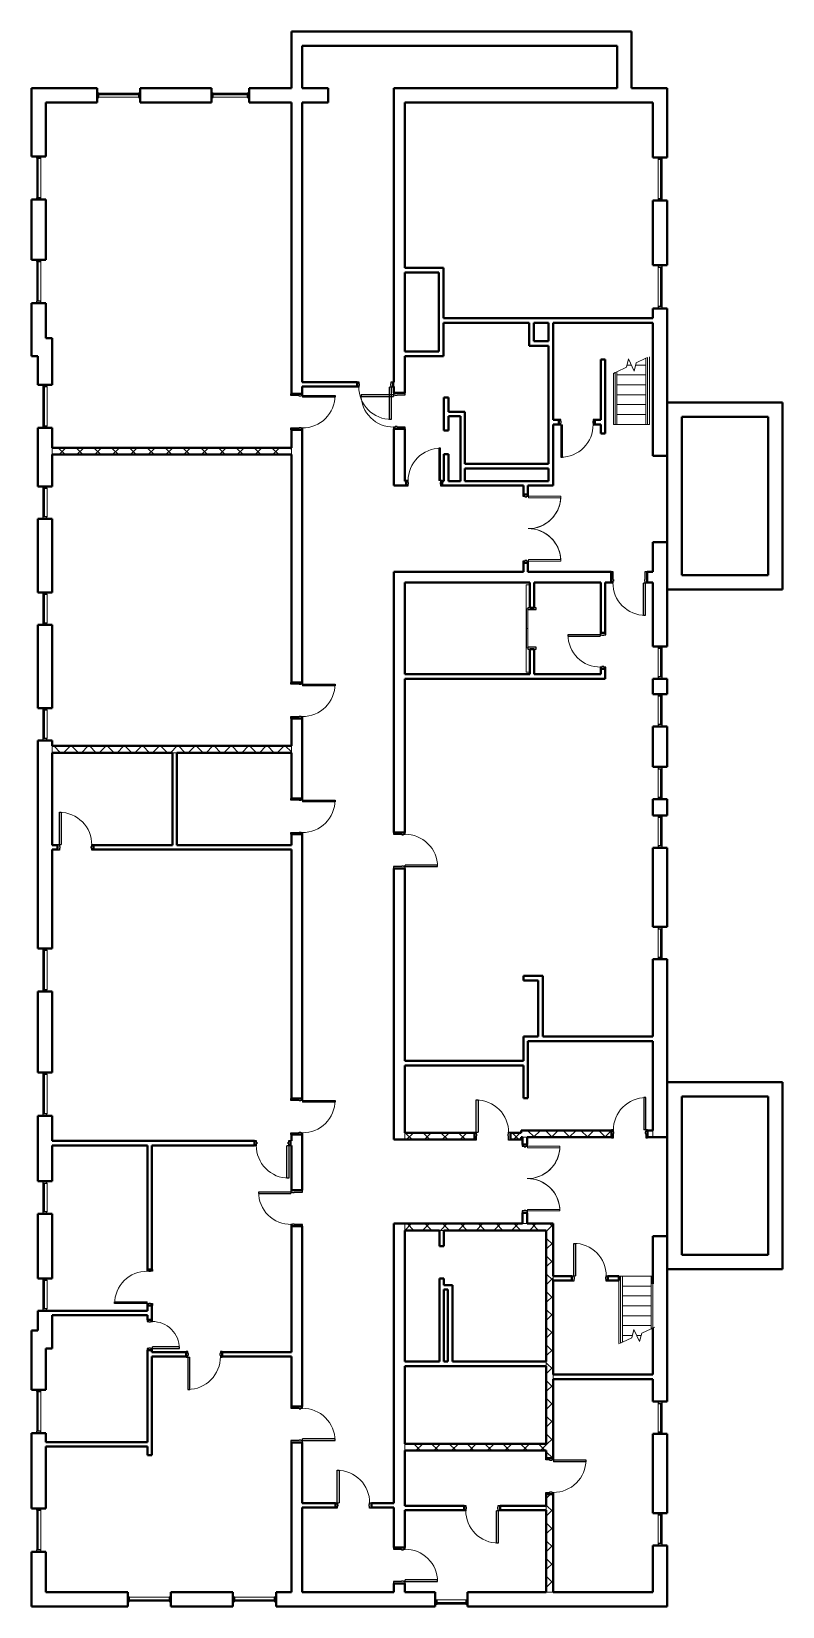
# Model space of a CAD drawing. Header units: inches. Extents: x -1034 to -199, y -1037 to 715.
import ezdxf

# ---------------------------------------------------------------- set-up
doc = ezdxf.new("R2010")
doc.units = ezdxf.units.IN
doc.header["$MEASUREMENT"] = 0
for name, color, linetype, lineweight in [('A-DOOR', 31, 'Continuous', 15), ('A-DOOR-FRAM', 31, 'Continuous', 25), ('A-FLOR-HRAL', 11, 'Continuous', 9), ('A-GLAZ-CURT', 52, 'Continuous', 9), ('A-GLAZ-CWMG', 51, 'Continuous', 9), ('A-WALL', 113, 'Continuous', 15), ('A-WALL-PATT', 111, 'Continuous', 40), ('I-WALL', 2, 'Continuous', 15), ('S-STRS', 31, 'Continuous', 9), ('S-STRS-MBND', 31, 'Continuous', 9)]:
    doc.layers.add(name, color=color, linetype=linetype, lineweight=lineweight)
pattern_1 = [(45, (0, 0), (-9.8995, 9.8995), []), (135, (0, 0), (-9.8995, -9.8995), [])]

# ---------------------------------------------------------------- blocks, each defined once
blk = doc.blocks.new('Door-Single_CE_ - HM Door-2_ HM Frame-5274763-BASEMENT Map Export')
at = {"layer": 'A-DOOR'}
for p, q in [((18, 42.5), (16.25, 42.5)), ((16.25, 42.5), (16.25, 6.5)), ((18, 6.5), (18, 42.5)), ((16.25, 6.5), (18, 6.5))]:
    blk.add_line(p, q, dxfattribs=at)
at = {"layer": 'A-DOOR', "lineweight": 25}
for p, q in [((18, 42.5), (16.25, 42.5)), ((16.25, 42.5), (16.25, 6.5)), ((18, 6.5), (18, 42.5)), ((18, 6.5), (16.25, 6.5))]:
    blk.add_line(p, q, dxfattribs=at)
at = {"layer": 'A-DOOR', "lineweight": 9}
blk.add_arc((18, 6.5), 36, 90, 180.5, dxfattribs=at)
blk.add_arc((18, 6.5), 36, 90, 180.5, dxfattribs=at)
blk.add_arc((18, 6.5), 36, 90, 180.5, dxfattribs=at)
blk.add_arc((18, 6.5), 36, 90, 180.5, dxfattribs=at)
at = {"layer": 'A-DOOR-FRAM'}
for p, q in [((-18, 6.5), (-20, 6.5)), ((-20, 6.5), (-20, -6.5)), ((-18, 4.75), (-18, 6.5)), ((-17.5, 4.75), (-18, 4.75)), ((-18, -6.5), (-18, 2.75)), ((-18, 2.75), (-17.5, 2.75)), ((-17.5, 2.75), (-17.5, 4.75)), ((18, 4.75), (17.5, 4.75)), ((17.5, 4.75), (17.5, 2.75)), ((17.5, 2.75), (18, 2.75)), ((20, 6.5), (18, 6.5)), ((18, 6.5), (18, 4.75)), ((18, 2.75), (18, -6.5)), ((20, -6.5), (20, 6.5)), ((-20, -6.5), (-18, -6.5)), ((18, -6.5), (20, -6.5))]:
    blk.add_line(p, q, dxfattribs=at)
blk = doc.blocks.new('Door-Single_CE_ - WD Door-2_ HM Frame-5274773-BASEMENT Map Export')
at = {"layer": 'A-DOOR'}
for p, q in [((16, -42.5), (16, -6.5)), ((16, -6.5), (18, -6.5)), ((18, -6.5), (18, -42.5)), ((18, -42.5), (16, -42.5))]:
    blk.add_line(p, q, dxfattribs=at)
at = {"layer": 'A-DOOR', "lineweight": 25}
for p, q in [((16, -42.5), (16, -6.5)), ((18, -6.5), (16, -6.5)), ((18, -6.5), (18, -42.5)), ((18, -42.5), (16, -42.5))]:
    blk.add_line(p, q, dxfattribs=at)
at = {"layer": 'A-DOOR', "lineweight": 9}
blk.add_arc((18, -6.5), 36, 179.5, 270, dxfattribs=at)
blk.add_arc((18, -6.5), 36, 179.5, 270, dxfattribs=at)
blk.add_arc((18, -6.5), 36, 179.5, 270, dxfattribs=at)
blk.add_arc((18, -6.5), 36, 179.5, 270, dxfattribs=at)
at = {"layer": 'A-DOOR-FRAM'}
for p, q in [((-20, 6.5), (-18, 6.5)), ((-20, -6.5), (-20, 6.5)), ((-18, 6.5), (-18, -2.5)), ((18, 6.5), (20, 6.5)), ((18, -2.5), (18, 6.5)), ((20, 6.5), (20, -6.5)), ((-18, -6.5), (-20, -6.5)), ((-18, -2.5), (-17.5, -2.5)), ((-18, -4.5), (-18, -6.5)), ((-17.5, -4.5), (-18, -4.5)), ((-17.5, -2.5), (-17.5, -4.5)), ((17.5, -2.5), (18, -2.5)), ((17.5, -4.5), (17.5, -2.5)), ((18, -4.5), (17.5, -4.5)), ((18, -6.5), (18, -4.5)), ((20, -6.5), (18, -6.5))]:
    blk.add_line(p, q, dxfattribs=at)
blk = doc.blocks.new('Door-Single_CE_ - HM Door-2_ HM Frame-5274764-BASEMENT Map Export')
at = {"layer": 'A-DOOR'}
for p, q in [((16.25, -42.5), (16.25, -6.5)), ((16.25, -6.5), (18, -6.5)), ((18, -6.5), (18, -42.5)), ((18, -42.5), (16.25, -42.5))]:
    blk.add_line(p, q, dxfattribs=at)
at = {"layer": 'A-DOOR', "lineweight": 25}
for p, q in [((16.25, -42.5), (16.25, -6.5)), ((18, -6.5), (16.25, -6.5)), ((18, -6.5), (18, -42.5)), ((18, -42.5), (16.25, -42.5))]:
    blk.add_line(p, q, dxfattribs=at)
at = {"layer": 'A-DOOR', "lineweight": 9}
blk.add_arc((18, -6.5), 36, 179.5, 270, dxfattribs=at)
blk.add_arc((18, -6.5), 36, 179.5, 270, dxfattribs=at)
blk.add_arc((18, -6.5), 36, 179.5, 270, dxfattribs=at)
blk.add_arc((18, -6.5), 36, 179.5, 270, dxfattribs=at)
at = {"layer": 'A-DOOR-FRAM'}
for p, q in [((-20, 6.5), (-18, 6.5)), ((-20, -6.5), (-20, 6.5)), ((-18, 6.5), (-18, -2.75)), ((18, 6.5), (20, 6.5)), ((18, -2.75), (18, 6.5)), ((20, 6.5), (20, -6.5)), ((-18, -6.5), (-20, -6.5)), ((-18, -2.75), (-17.5, -2.75)), ((-18, -4.75), (-18, -6.5)), ((-17.5, -4.75), (-18, -4.75)), ((-17.5, -2.75), (-17.5, -4.75)), ((17.5, -2.75), (18, -2.75)), ((17.5, -4.75), (17.5, -2.75)), ((18, -4.75), (17.5, -4.75)), ((18, -6.5), (18, -4.75)), ((20, -6.5), (18, -6.5))]:
    blk.add_line(p, q, dxfattribs=at)
blk = doc.blocks.new('Door-Single_CE_ - WD Door-2_ WD Frame-5275006-BASEMENT Map Export')
at = {"layer": 'A-DOOR'}
for p, q in [((18, 42.5), (16, 42.5)), ((16, 42.5), (16, 6.5)), ((18, 6.5), (18, 42.5)), ((16, 6.5), (18, 6.5))]:
    blk.add_line(p, q, dxfattribs=at)
at = {"layer": 'A-DOOR', "lineweight": 25}
for p, q in [((18, 42.5), (16, 42.5)), ((16, 42.5), (16, 6.5)), ((18, 6.5), (18, 42.5)), ((18, 6.5), (16, 6.5))]:
    blk.add_line(p, q, dxfattribs=at)
at = {"layer": 'A-DOOR', "lineweight": 9}
blk.add_arc((18, 6.5), 36, 90, 180.5, dxfattribs=at)
blk.add_arc((18, 6.5), 36, 90, 180.5, dxfattribs=at)
blk.add_arc((18, 6.5), 36, 90, 180.5, dxfattribs=at)
blk.add_arc((18, 6.5), 36, 90, 180.5, dxfattribs=at)
at = {"layer": 'A-DOOR-FRAM'}
for p, q in [((-18, 6.5), (-20, 6.5)), ((-20, 6.5), (-20, -6.5)), ((-18, 4.5), (-18, 6.5)), ((-17.5, 4.5), (-18, 4.5)), ((-18, -6.5), (-18, 2.5)), ((-18, 2.5), (-17.5, 2.5)), ((-17.5, 2.5), (-17.5, 4.5)), ((18, 4.5), (17.5, 4.5)), ((17.5, 4.5), (17.5, 2.5)), ((17.5, 2.5), (18, 2.5)), ((20, 6.5), (18, 6.5)), ((18, 6.5), (18, 4.5)), ((18, 2.5), (18, -6.5)), ((20, -6.5), (20, 6.5)), ((-20, -6.5), (-18, -6.5)), ((18, -6.5), (20, -6.5))]:
    blk.add_line(p, q, dxfattribs=at)
blk = doc.blocks.new('Door-Single_CE_ - WD Door-2_ HM Frame-5274775-BASEMENT Map Export')
at = {"layer": 'A-DOOR'}
for p, q in [((16, -39), (16, -3)), ((16, -3), (18, -3)), ((18, -3), (18, -39)), ((18, -39), (16, -39))]:
    blk.add_line(p, q, dxfattribs=at)
at = {"layer": 'A-DOOR', "lineweight": 25}
for p, q in [((16, -39), (16, -3)), ((18, -3), (16, -3)), ((18, -3), (18, -39)), ((18, -39), (16, -39))]:
    blk.add_line(p, q, dxfattribs=at)
at = {"layer": 'A-DOOR', "lineweight": 9}
blk.add_arc((18, -3), 36, 179.5, 270, dxfattribs=at)
blk.add_arc((18, -3), 36, 179.5, 270, dxfattribs=at)
blk.add_arc((18, -3), 36, 179.5, 270, dxfattribs=at)
blk.add_arc((18, -3), 36, 179.5, 270, dxfattribs=at)
at = {"layer": 'A-DOOR-FRAM'}
for p, q in [((-20, 3), (-18, 3)), ((-20, -3), (-20, 3)), ((-18, 3), (-18, 1)), ((-18, 1), (-17.5, 1)), ((-17.5, 1), (-17.5, -1)), ((17.5, 1), (18, 1)), ((17.5, -1), (17.5, 1)), ((18, 3), (20, 3)), ((18, 1), (18, 3)), ((20, 3), (20, -3)), ((-18, -3), (-20, -3)), ((-18, -1), (-18, -3)), ((-17.5, -1), (-18, -1)), ((18, -1), (17.5, -1)), ((18, -3), (18, -1)), ((20, -3), (18, -3))]:
    blk.add_line(p, q, dxfattribs=at)
blk = doc.blocks.new('Door-Double-Lite_CE_ - HM Door-2_ HM Frame-LG Lite-5134619-BASEMENT Map Export')
at = {"layer": 'A-DOOR'}
for p, q in [((-36, 39), (-36, 3)), ((-34.25, 39), (-36, 39)), ((-34.25, 3), (-34.25, 39)), ((36, 39), (34.25, 39)), ((34.25, 39), (34.25, 3)), ((36, 3), (36, 39)), ((-36, 3), (-34.25, 3)), ((34.25, 3), (36, 3))]:
    blk.add_line(p, q, dxfattribs=at)
at = {"layer": 'A-DOOR', "lineweight": 9}
for p, q in [((-36, 2.66), (-36, 39)), ((36, 2.66), (36, 39))]:
    blk.add_line(p, q, dxfattribs=at)
for centre, start, end in [((-36, 3), 359.5, 90), ((-36, 3), 359.5, 87.20317), ((36, 3), 90, 180.5), ((36, 3), 92.79683, 180.5)]:
    blk.add_arc(centre, 36, start, end, dxfattribs=at)
at = {"layer": 'A-DOOR-FRAM'}
for p, q in [((-36, 3), (-38, 3)), ((-38, 3), (-38, -3)), ((-36, 1.25), (-36, 3)), ((-35.5, 1.25), (-36, 1.25)), ((-35.5, -0.75), (-35.5, 1.25)), ((36, 1.25), (35.5, 1.25)), ((35.5, 1.25), (35.5, -0.75)), ((38, 3), (36, 3)), ((36, 3), (36, 1.25)), ((38, -3), (38, 3)), ((-38, -3), (-36, -3)), ((-36, -3), (-36, -0.75)), ((-36, -0.75), (-35.5, -0.75)), ((35.5, -0.75), (36, -0.75)), ((36, -0.75), (36, -3)), ((36, -3), (38, -3))]:
    blk.add_line(p, q, dxfattribs=at)
blk = doc.blocks.new('Door-Single_CE_ - HM Door-2_ HM Frame-5274746-BASEMENT Map Export')
at = {"layer": 'A-DOOR'}
for p, q in [((16.25, -39), (16.25, -3)), ((16.25, -3), (18, -3)), ((18, -3), (18, -39)), ((18, -39), (16.25, -39))]:
    blk.add_line(p, q, dxfattribs=at)
at = {"layer": 'A-DOOR', "lineweight": 25}
for p, q in [((16.25, -39), (16.25, -3)), ((18, -3), (16.25, -3)), ((18, -3), (18, -39)), ((18, -39), (16.25, -39))]:
    blk.add_line(p, q, dxfattribs=at)
at = {"layer": 'A-DOOR', "lineweight": 9}
blk.add_arc((18, -3), 36, 179.5, 270, dxfattribs=at)
blk.add_arc((18, -3), 36, 179.5, 270, dxfattribs=at)
blk.add_arc((18, -3), 36, 179.5, 270, dxfattribs=at)
blk.add_arc((18, -3), 36, 179.5, 270, dxfattribs=at)
at = {"layer": 'A-DOOR-FRAM'}
for p, q in [((-20, 3), (-18, 3)), ((-20, -3), (-20, 3)), ((-18, 3), (-18, 0.75)), ((-18, 0.75), (-17.5, 0.75)), ((-17.5, 0.75), (-17.5, -1.25)), ((17.5, 0.75), (18, 0.75)), ((17.5, -1.25), (17.5, 0.75)), ((18, 3), (20, 3)), ((18, 0.75), (18, 3)), ((20, 3), (20, -3)), ((-18, -3), (-20, -3)), ((-18, -1.25), (-18, -3)), ((-17.5, -1.25), (-18, -1.25)), ((18, -1.25), (17.5, -1.25)), ((18, -3), (18, -1.25)), ((20, -3), (18, -3))]:
    blk.add_line(p, q, dxfattribs=at)
blk = doc.blocks.new('Railing - Railing-5206279-BASEMENT Map Export')
at = {"layer": 'A-FLOR-HRAL'}
for p, q in [((-378.9, -669.7), (-376.9, -669.7)), ((-378.9, -669.7), (-378.9, -744.1)), ((-376.9, -669.7), (-376.9, -743.1)), ((-378.9, -744.1), (-376.9, -743.1))]:
    blk.add_line(p, q, dxfattribs=at)
blk = doc.blocks.new('Railing - Railing-5206283-BASEMENT Map Export')
at = {"layer": 'A-FLOR-HRAL'}
for p, q in [((-344.9, -669.7), (-342.9, -669.7)), ((-344.9, -669.7), (-344.9, -728.2)), ((-342.9, -678.2), (-342.9, -727.3)), ((-344.9, -728.2), (-342.9, -727.3))]:
    blk.add_line(p, q, dxfattribs=at)
blk = doc.blocks.new('Railing - Railing-5206645-BASEMENT Map Export')
at = {"layer": 'A-FLOR-HRAL'}
for p, q in [((-348.9, 352.2), (-350.9, 351.3)), ((-350.9, 277.8), (-350.9, 351.3)), ((-348.9, 277.8), (-348.9, 352.2)), ((-348.9, 277.8), (-350.9, 277.8))]:
    blk.add_line(p, q, dxfattribs=at)
blk = doc.blocks.new('Railing - Railing-5206649-BASEMENT Map Export')
at = {"layer": 'A-FLOR-HRAL'}
for p, q in [((-382.9, 336.4), (-384.9, 335.4)), ((-384.9, 277.8), (-384.9, 335.4)), ((-382.9, 277.8), (-382.9, 336.4)), ((-382.9, 277.8), (-384.9, 277.8))]:
    blk.add_line(p, q, dxfattribs=at)
blk = doc.blocks.new('Door-Single_CE_ - WD Door-2_ WD Frame-5274729-BASEMENT Map Export')
at = {"layer": 'A-DOOR'}
for p, q in [((16, -39), (16, -3)), ((16, -3), (18, -3)), ((18, -3), (18, -39)), ((18, -39), (16, -39))]:
    blk.add_line(p, q, dxfattribs=at)
at = {"layer": 'A-DOOR', "lineweight": 25}
for p, q in [((16, -39), (16, -3)), ((18, -3), (16, -3)), ((18, -3), (18, -39)), ((18, -39), (16, -39))]:
    blk.add_line(p, q, dxfattribs=at)
at = {"layer": 'A-DOOR', "lineweight": 9}
blk.add_arc((18, -3), 36, 179.5, 270, dxfattribs=at)
blk.add_arc((18, -3), 36, 179.5, 270, dxfattribs=at)
blk.add_arc((18, -3), 36, 179.5, 270, dxfattribs=at)
blk.add_arc((18, -3), 36, 179.5, 270, dxfattribs=at)
at = {"layer": 'A-DOOR-FRAM'}
for p, q in [((-20, 3), (-18, 3)), ((-20, -3), (-20, 3)), ((-18, 3), (-18, 1)), ((-18, 1), (-17.5, 1)), ((-17.5, 1), (-17.5, -1)), ((17.5, 1), (18, 1)), ((17.5, -1), (17.5, 1)), ((18, 3), (20, 3)), ((18, 1), (18, 3)), ((20, 3), (20, -3)), ((-18, -3), (-20, -3)), ((-18, -1), (-18, -3)), ((-17.5, -1), (-18, -1)), ((18, -1), (17.5, -1)), ((18, -3), (18, -1)), ((20, -3), (18, -3))]:
    blk.add_line(p, q, dxfattribs=at)
blk = doc.blocks.new('Door-Single_CE_ - WD Door-2_ WD Frame-5274734-BASEMENT Map Export')
at = {"layer": 'A-DOOR'}
for p, q in [((15, 33), (13, 33)), ((13, 33), (13, 3)), ((15, 3), (15, 33)), ((13, 3), (15, 3))]:
    blk.add_line(p, q, dxfattribs=at)
at = {"layer": 'A-DOOR', "lineweight": 25}
for p, q in [((15, 33), (13, 33)), ((13, 33), (13, 3)), ((15, 3), (15, 33)), ((15, 3), (13, 3))]:
    blk.add_line(p, q, dxfattribs=at)
at = {"layer": 'A-DOOR', "lineweight": 9}
for end in [180.5, 180.5, 180.5477, 180.5477]:
    blk.add_arc((15, 3), 30, 90, end, dxfattribs=at)
at = {"layer": 'A-DOOR-FRAM'}
for p, q in [((-15, 3), (-17, 3)), ((-17, 3), (-17, -3)), ((-15, 1), (-15, 3)), ((-14.5, 1), (-15, 1)), ((-14.5, -1), (-14.5, 1)), ((15, 1), (14.5, 1)), ((14.5, 1), (14.5, -1)), ((17, 3), (15, 3)), ((15, 3), (15, 1)), ((17, -3), (17, 3)), ((-17, -3), (-15, -3)), ((-15, -3), (-15, -1)), ((-15, -1), (-14.5, -1)), ((14.5, -1), (15, -1)), ((15, -1), (15, -3)), ((15, -3), (17, -3))]:
    blk.add_line(p, q, dxfattribs=at)
blk = doc.blocks.new('Door-Single_CE_ - WD Door-2_ WD Frame-5274733-BASEMENT Map Export')
at = {"layer": 'A-DOOR'}
for p, q in [((18, 39), (16, 39)), ((16, 39), (16, 3)), ((18, 3), (18, 39)), ((16, 3), (18, 3))]:
    blk.add_line(p, q, dxfattribs=at)
at = {"layer": 'A-DOOR', "lineweight": 25}
for p, q in [((18, 39), (16, 39)), ((16, 39), (16, 3)), ((18, 3), (18, 39)), ((18, 3), (16, 3))]:
    blk.add_line(p, q, dxfattribs=at)
at = {"layer": 'A-DOOR', "lineweight": 9}
blk.add_arc((18, 3), 36, 90, 180.5, dxfattribs=at)
blk.add_arc((18, 3), 36, 90, 180.5, dxfattribs=at)
blk.add_arc((18, 3), 36, 90, 180.5, dxfattribs=at)
blk.add_arc((18, 3), 36, 90, 180.5, dxfattribs=at)
at = {"layer": 'A-DOOR-FRAM'}
for p, q in [((-18, 3), (-20, 3)), ((-20, 3), (-20, -3)), ((-18, 1), (-18, 3)), ((-17.5, 1), (-18, 1)), ((-17.5, -1), (-17.5, 1)), ((18, 1), (17.5, 1)), ((17.5, 1), (17.5, -1)), ((20, 3), (18, 3)), ((18, 3), (18, 1)), ((20, -3), (20, 3)), ((-20, -3), (-18, -3)), ((-18, -3), (-18, -1)), ((-18, -1), (-17.5, -1)), ((17.5, -1), (18, -1)), ((18, -1), (18, -3)), ((18, -3), (20, -3))]:
    blk.add_line(p, q, dxfattribs=at)
blk = doc.blocks.new('Door-Single_CE_ - WD Door-2_ HM Frame-5274778-BASEMENT Map Export')
at = {"layer": 'A-DOOR'}
for p, q in [((18, 42.5), (16, 42.5)), ((16, 42.5), (16, 6.5)), ((18, 6.5), (18, 42.5)), ((16, 6.5), (18, 6.5))]:
    blk.add_line(p, q, dxfattribs=at)
at = {"layer": 'A-DOOR', "lineweight": 25}
for p, q in [((18, 42.5), (16, 42.5)), ((16, 42.5), (16, 6.5)), ((18, 6.5), (18, 42.5)), ((18, 6.5), (16, 6.5))]:
    blk.add_line(p, q, dxfattribs=at)
at = {"layer": 'A-DOOR', "lineweight": 9}
blk.add_arc((18, 6.5), 36, 90, 180.5, dxfattribs=at)
blk.add_arc((18, 6.5), 36, 90, 180.5, dxfattribs=at)
blk.add_arc((18, 6.5), 36, 90, 180.5, dxfattribs=at)
blk.add_arc((18, 6.5), 36, 90, 180.5, dxfattribs=at)
at = {"layer": 'A-DOOR-FRAM'}
for p, q in [((-18, 6.5), (-20, 6.5)), ((-20, 6.5), (-20, -6.5)), ((-18, 4.5), (-18, 6.5)), ((-17.5, 4.5), (-18, 4.5)), ((-18, -6.5), (-18, 2.5)), ((-18, 2.5), (-17.5, 2.5)), ((-17.5, 2.5), (-17.5, 4.5)), ((18, 4.5), (17.5, 4.5)), ((17.5, 4.5), (17.5, 2.5)), ((17.5, 2.5), (18, 2.5)), ((20, 6.5), (18, 6.5)), ((18, 6.5), (18, 4.5)), ((18, 2.5), (18, -6.5)), ((20, -6.5), (20, 6.5)), ((-20, -6.5), (-18, -6.5)), ((18, -6.5), (20, -6.5))]:
    blk.add_line(p, q, dxfattribs=at)
blk = doc.blocks.new('System Panel - zGlazed-5189001-BASEMENT Map Export')
at = {"layer": 'A-GLAZ-CURT', "lineweight": 15}
for p, q in [((22, 1.5), (-22, 1.5)), ((-22, 1.5), (-22, 0.5)), ((-22, 0.5), (22, 0.5)), ((22, 0.5), (22, 1.5))]:
    blk.add_line(p, q, dxfattribs=at)
blk = doc.blocks.new('Rectangular Mullion - 4 1_2_ x 2_ Rectangular_CE_-5186055-BASEMENT Map Export')
at = {"layer": 'A-GLAZ-CWMG'}
for p, q in [((-1028.1, -930.2), (-1028.1, -974.2)), ((-1023.6, -930.2), (-1023.6, -974.2))]:
    blk.add_line(p, q, dxfattribs=at)
blk = doc.blocks.new('Rectangular Mullion - 4 1_2_ x 2_ Rectangular_CE_-5158009-BASEMENT Map Export')
at = {"layer": 'A-GLAZ-CWMG', "lineweight": 25}
for p, q in [((-2, 2.25), (0, 2.25)), ((-2, -2.25), (-2, 2.25)), ((0, 2.25), (0, -2.25)), ((0, -2.25), (-2, -2.25))]:
    blk.add_line(p, q, dxfattribs=at)
blk = doc.blocks.new('Rectangular Mullion - 4 1_2_ x 2_ Rectangular_CE_-5158010-BASEMENT Map Export')
at = {"layer": 'A-GLAZ-CWMG', "lineweight": 25}
for p, q in [((0, 2.25), (-2, 2.25)), ((-2, 2.25), (-2, -2.25)), ((0, -2.25), (0, 2.25)), ((-2, -2.25), (0, -2.25))]:
    blk.add_line(p, q, dxfattribs=at)
blk = doc.blocks.new('System Panel - zGlazed-5208666-BASEMENT Map Export')
at = {"layer": 'A-GLAZ-CURT', "lineweight": 15}
for p, q in [((16, 1.5), (-16, 1.5)), ((-16, 1.5), (-16, 0.5)), ((-16, 0.5), (16, 0.5)), ((16, 0.5), (16, 1.5))]:
    blk.add_line(p, q, dxfattribs=at)
blk = doc.blocks.new('Rectangular Mullion - 4 1_2_ x 2_ Rectangular_CE_-5208665-BASEMENT Map Export')
at = {"layer": 'A-GLAZ-CWMG'}
for p, q in [((-1021.1, -674.2), (-1021.1, -706.2)), ((-1016.6, -674.2), (-1016.6, -706.2))]:
    blk.add_line(p, q, dxfattribs=at)
blk = doc.blocks.new('System Panel - zGlazed-5191267-BASEMENT Map Export')
at = {"layer": 'A-GLAZ-CURT', "lineweight": 15}
for p, q in [((22, -0.5), (-22, -0.5)), ((-22, -0.5), (-22, -1.5)), ((-22, -1.5), (22, -1.5)), ((22, -1.5), (22, -0.5))]:
    blk.add_line(p, q, dxfattribs=at)
blk = doc.blocks.new('Rectangular Mullion - 4 1_2_ x 2_ Rectangular_CE_-5191266-BASEMENT Map Export')
at = {"layer": 'A-GLAZ-CWMG'}
for p, q in [((-880.9, -1026.9), (-924.9, -1026.9)), ((-880.9, -1031.4), (-924.9, -1031.4))]:
    blk.add_line(p, q, dxfattribs=at)
blk = doc.blocks.new('Rectangular Mullion - 4 1_2_ x 2_ Rectangular_CE_-5191268-BASEMENT Map Export')
at = {"layer": 'A-GLAZ-CWMG', "lineweight": 25}
for p, q in [((-2, 2.25), (0, 2.25)), ((-2, -2.25), (-2, 2.25)), ((0, 2.25), (0, -2.25)), ((0, -2.25), (-2, -2.25))]:
    blk.add_line(p, q, dxfattribs=at)
blk = doc.blocks.new('Rectangular Mullion - 4 1_2_ x 2_ Rectangular_CE_-5191269-BASEMENT Map Export')
at = {"layer": 'A-GLAZ-CWMG', "lineweight": 25}
for p, q in [((0, 2.25), (-2, 2.25)), ((-2, 2.25), (-2, -2.25)), ((0, -2.25), (0, 2.25)), ((-2, -2.25), (0, -2.25))]:
    blk.add_line(p, q, dxfattribs=at)
blk = doc.blocks.new('System Panel - zGlazed-5195079-BASEMENT Map Export')
at = {"layer": 'A-GLAZ-CURT', "lineweight": 15}
for p, q in [((19, 1.5), (-19, 1.5)), ((-19, 1.5), (-19, 0.5)), ((-19, 0.5), (19, 0.5)), ((19, 0.5), (19, 1.5))]:
    blk.add_line(p, q, dxfattribs=at)
blk = doc.blocks.new('Rectangular Mullion - 4 1_2_ x 2_ Rectangular_CE_-5195078-BASEMENT Map Export')
at = {"layer": 'A-GLAZ-CWMG'}
for p, q in [((-793.9, 646.1), (-831.9, 646.1)), ((-793.9, 641.6), (-831.9, 641.6))]:
    blk.add_line(p, q, dxfattribs=at)
blk = doc.blocks.new('Door-Single_CE_ - WD Door-2_ HM Frame-5274777-BASEMENT Map Export')
at = {"layer": 'A-DOOR'}
for p, q in [((18, 39), (16, 39)), ((16, 39), (16, 3)), ((18, 3), (18, 39)), ((16, 3), (18, 3))]:
    blk.add_line(p, q, dxfattribs=at)
at = {"layer": 'A-DOOR', "lineweight": 25}
for p, q in [((18, 39), (16, 39)), ((16, 39), (16, 3)), ((18, 3), (18, 39)), ((18, 3), (16, 3))]:
    blk.add_line(p, q, dxfattribs=at)
at = {"layer": 'A-DOOR', "lineweight": 9}
blk.add_arc((18, 3), 36, 90, 180.5, dxfattribs=at)
blk.add_arc((18, 3), 36, 90, 180.5, dxfattribs=at)
blk.add_arc((18, 3), 36, 90, 180.5, dxfattribs=at)
blk.add_arc((18, 3), 36, 90, 180.5, dxfattribs=at)
at = {"layer": 'A-DOOR-FRAM'}
for p, q in [((-18, 3), (-20, 3)), ((-20, 3), (-20, -3)), ((-18, 1), (-18, 3)), ((-17.5, 1), (-18, 1)), ((-17.5, -1), (-17.5, 1)), ((18, 1), (17.5, 1)), ((17.5, 1), (17.5, -1)), ((20, 3), (18, 3)), ((18, 3), (18, 1)), ((20, -3), (20, 3)), ((-20, -3), (-18, -3)), ((-18, -3), (-18, -1)), ((-18, -1), (-17.5, -1)), ((17.5, -1), (18, -1)), ((18, -1), (18, -3)), ((18, -3), (20, -3))]:
    blk.add_line(p, q, dxfattribs=at)
blk = doc.blocks.new('Door-Single_CE_ - HM Door-2_ HM Frame-5274701-BASEMENT Map Export')
at = {"layer": 'A-DOOR'}
for p, q in [((18, 39), (16.25, 39)), ((16.25, 39), (16.25, 3)), ((18, 3), (18, 39)), ((16.25, 3), (18, 3))]:
    blk.add_line(p, q, dxfattribs=at)
at = {"layer": 'A-DOOR', "lineweight": 25}
for p, q in [((18, 39), (16.25, 39)), ((16.25, 39), (16.25, 3)), ((18, 3), (18, 39)), ((18, 3), (16.25, 3))]:
    blk.add_line(p, q, dxfattribs=at)
at = {"layer": 'A-DOOR', "lineweight": 9}
blk.add_arc((18, 3), 36, 90, 180.5, dxfattribs=at)
blk.add_arc((18, 3), 36, 90, 180.5, dxfattribs=at)
blk.add_arc((18, 3), 36, 90, 180.5, dxfattribs=at)
blk.add_arc((18, 3), 36, 90, 180.5, dxfattribs=at)
at = {"layer": 'A-DOOR-FRAM'}
for p, q in [((-18, 3), (-20, 3)), ((-20, 3), (-20, -3)), ((-18, 1.25), (-18, 3)), ((-17.5, 1.25), (-18, 1.25)), ((-17.5, -0.75), (-17.5, 1.25)), ((18, 1.25), (17.5, 1.25)), ((17.5, 1.25), (17.5, -0.75)), ((20, 3), (18, 3)), ((18, 3), (18, 1.25)), ((20, -3), (20, 3)), ((-20, -3), (-18, -3)), ((-18, -3), (-18, -0.75)), ((-18, -0.75), (-17.5, -0.75)), ((17.5, -0.75), (18, -0.75)), ((18, -0.75), (18, -3)), ((18, -3), (20, -3))]:
    blk.add_line(p, q, dxfattribs=at)
blk = doc.blocks.new('Elev Dr Ctr Open 1 Speed - 3_-6_ x 7_-0_-5211683-BASEMENT Map Export')
at = {"layer": 'A-DOOR'}
for p, q in [((-21.75, -4.75), (-21.75, -6)), ((0, -4.75), (-21.75, -4.75)), ((-21.75, -6), (0, -6)), ((0, -6), (0, -4.75)), ((21.75, -4.75), (0, -4.75)), ((0, -6), (21.75, -6)), ((21.75, -6), (21.75, -4.75))]:
    blk.add_line(p, q, dxfattribs=at)
at = {"layer": 'A-DOOR-FRAM'}
for p, q in [((-23, 4.5), (-23, -4.5)), ((-21, 4.5), (-23, 4.5)), ((-21, -4.5), (-21, 4.5)), ((21, 4.5), (21, -4.5)), ((23, 4.5), (21, 4.5)), ((23, -4.5), (23, 4.5)), ((-23, -4.5), (-21, -4.5)), ((21, -4.5), (23, -4.5))]:
    blk.add_line(p, q, dxfattribs=at)
at = {"layer": 'A-DOOR-FRAM', "lineweight": 9}
for p, q in [((-48.625, -2.5), (-48.625, -6.5)), ((-48.625, -6.5), (48.625, -6.5)), ((48.625, -6.5), (48.625, -2.5))]:
    blk.add_line(p, q, dxfattribs=at)
blk = doc.blocks.new('Door-Single_CE_ - WD Door-2_ WD Frame-5275007-BASEMENT Map Export')
at = {"layer": 'A-DOOR'}
for p, q in [((18, 40.3125), (16, 40.3125)), ((16, 40.3125), (16, 4.3125)), ((18, 4.3125), (18, 40.3125)), ((16, 4.3125), (18, 4.3125))]:
    blk.add_line(p, q, dxfattribs=at)
at = {"layer": 'A-DOOR', "lineweight": 25}
for p, q in [((18, 40.3125), (16, 40.3125)), ((16, 40.3125), (16, 4.3125)), ((18, 4.3125), (18, 40.3125)), ((18, 4.3125), (16, 4.3125))]:
    blk.add_line(p, q, dxfattribs=at)
at = {"layer": 'A-DOOR', "lineweight": 9}
blk.add_arc((18, 4.3125), 36, 90, 180.5, dxfattribs=at)
blk.add_arc((18, 4.3125), 36, 90, 180.5, dxfattribs=at)
blk.add_arc((18, 4.3125), 36, 90, 180.5, dxfattribs=at)
blk.add_arc((18, 4.3125), 36, 90, 180.5, dxfattribs=at)
at = {"layer": 'A-DOOR-FRAM'}
for p, q in [((-18, 4.3125), (-20, 4.3125)), ((-20, 4.3125), (-20, -4.3125)), ((-18, 2.3125), (-18, 4.3125)), ((-17.5, 2.3125), (-18, 2.3125)), ((-18, -4.3125), (-18, 0.3125)), ((-18, 0.3125), (-17.5, 0.3125)), ((-17.5, 0.3125), (-17.5, 2.3125)), ((18, 2.3125), (17.5, 2.3125)), ((17.5, 2.3125), (17.5, 0.3125)), ((17.5, 0.3125), (18, 0.3125)), ((20, 4.3125), (18, 4.3125)), ((18, 4.3125), (18, 2.3125)), ((18, 0.3125), (18, -4.3125)), ((20, -4.3125), (20, 4.3125)), ((-20, -4.3125), (-18, -4.3125)), ((18, -4.3125), (20, -4.3125))]:
    blk.add_line(p, q, dxfattribs=at)
blk = doc.blocks.new('Door-Single_CE_ - WD Door-2_ HM Frame-5274776-BASEMENT Map Export')
at = {"layer": 'A-DOOR'}
for p, q in [((16, -40.3125), (16, -4.3125)), ((16, -4.3125), (18, -4.3125)), ((18, -4.3125), (18, -40.3125)), ((18, -40.3125), (16, -40.3125))]:
    blk.add_line(p, q, dxfattribs=at)
at = {"layer": 'A-DOOR', "lineweight": 25}
for p, q in [((16, -40.3125), (16, -4.3125)), ((18, -4.3125), (16, -4.3125)), ((18, -4.3125), (18, -40.3125)), ((18, -40.3125), (16, -40.3125))]:
    blk.add_line(p, q, dxfattribs=at)
at = {"layer": 'A-DOOR', "lineweight": 9}
blk.add_arc((18, -4.3125), 36, 179.5, 270, dxfattribs=at)
blk.add_arc((18, -4.3125), 36, 179.5, 270, dxfattribs=at)
blk.add_arc((18, -4.3125), 36, 179.5, 270, dxfattribs=at)
blk.add_arc((18, -4.3125), 36, 179.5, 270, dxfattribs=at)
at = {"layer": 'A-DOOR-FRAM'}
for p, q in [((-20, 4.3125), (-18, 4.3125)), ((-20, -4.3125), (-20, 4.3125)), ((-18, 4.3125), (-18, -0.3125)), ((18, 4.3125), (20, 4.3125)), ((18, -0.3125), (18, 4.3125)), ((20, 4.3125), (20, -4.3125)), ((-18, -4.3125), (-20, -4.3125)), ((-18, -0.3125), (-17.5, -0.3125)), ((-18, -2.3125), (-18, -4.3125)), ((-17.5, -2.3125), (-18, -2.3125)), ((-17.5, -0.3125), (-17.5, -2.3125)), ((17.5, -0.3125), (18, -0.3125)), ((17.5, -2.3125), (17.5, -0.3125)), ((18, -2.3125), (17.5, -2.3125)), ((18, -4.3125), (18, -2.3125)), ((20, -4.3125), (18, -4.3125))]:
    blk.add_line(p, q, dxfattribs=at)

msp = doc.modelspace()

# ---------------------------------------------------------------- hatches: boundary and pattern name
at = {"layer": 'A-WALL-PATT', "lineweight": 9}
h = msp.add_hatch(dxfattribs=at)
h.set_pattern_fill('FP_1', color=256, style=0, pattern_type=2)
h.set_pattern_definition(pattern_1)
h.paths.add_polyline_path([(-744.9, 244.2), (-744.9, 251.8), (-1010.9, 251.8), (-1010.9, 244.2), (-846.2, 244.2)])
h = msp.add_hatch(dxfattribs=at)
h.set_pattern_fill('FP_1', color=256, style=0, pattern_type=2)
h.set_pattern_definition(pattern_1)
h.paths.add_polyline_path([(-744.9, -87.4), (-744.9, -79.8), (-1010.9, -79.8), (-1010.9, -87.4), (-872.2, -87.4)])
h = msp.add_hatch(dxfattribs=at)
h.set_pattern_fill('FP_1', color=256, style=0, pattern_type=2)
h.set_pattern_definition(pattern_1)
h.paths.add_polyline_path([(-342.9, -515.2), (-342.9, -507.6), (-348.9, -507.6), (-348.9, -515.2)])
h.paths.add_polyline_path([(-388.9, -515.2), (-388.9, -507.6), (-489.4, -507.6), (-489.4, -515.2), (-482.9, -515.2)])
h = msp.add_hatch(dxfattribs=at)
h.set_pattern_fill('FP_1', color=256, style=0, pattern_type=2)
h.set_pattern_definition(pattern_1)
h.paths.add_polyline_path([(-489.4, -517.8), (-489.4, -510.2), (-501.4, -510.2), (-501.4, -517.8)])
h.paths.add_polyline_path([(-541.4, -517.8), (-541.4, -510.2), (-618.9, -510.2), (-618.9, -517.8), (-616.4, -517.8)])
h = msp.add_hatch(dxfattribs=at)
h.set_pattern_fill('FP_1', color=256, style=0, pattern_type=2)
h.set_pattern_definition(pattern_1)
h.paths.add_polyline_path([(-461.5, -618.8), (-461.5, -611.2), (-618.9, -611.2), (-618.9, -618.8), (-575.3, -618.8)])
h = msp.add_hatch(dxfattribs=at)
h.set_pattern_fill('FP_1', color=256, style=0, pattern_type=2)
h.set_pattern_definition(pattern_1)
h.paths.add_polyline_path([(-453.9, -1021.2), (-453.9, -912.2), (-461.5, -912.2), (-461.5, -1021.2)])
h.paths.add_polyline_path([(-453.9, -872.2), (-453.9, -611.2), (-461.5, -611.2), (-461.5, -872.2)])
h = msp.add_hatch(dxfattribs=at)
h.set_pattern_fill('FP_1', color=256, style=0, pattern_type=2)
h.set_pattern_definition(pattern_1)
h.paths.add_polyline_path([(-461.5, -863.8), (-461.5, -856.2), (-618.9, -856.2), (-618.9, -863.8), (-616.4, -863.8)])

# ---------------------------------------------------------------- linework, layer by layer
at = {"layer": 'A-WALL', "lineweight": 40}
for p, q in [((-366.6, 714.8), (-744.9, 714.8)), ((-744.9, 714.8), (-744.9, 651.8)), ((-366.6, 651.8), (-366.6, 714.8)), ((-732.9, 698.8), (-382.6, 698.8)), ((-732.9, 651.8), (-732.9, 698.8)), ((-382.6, 698.8), (-382.6, 651.8)), ((-1033.9, 651.8), (-1033.9, 575.8)), ((-960.9, 651.8), (-1033.9, 651.8)), ((-960.9, 635.8), (-960.9, 651.8)), ((-833.9, 651.8), (-912.9, 651.8)), ((-912.9, 651.8), (-912.9, 635.8)), ((-833.9, 635.8), (-833.9, 651.8)), ((-744.9, 651.8), (-791.9, 651.8)), ((-791.9, 651.8), (-791.9, 635.8)), ((-703.9, 651.8), (-732.9, 651.8)), ((-703.9, 635.8), (-703.9, 651.8)), ((-382.6, 651.8), (-630.9, 651.8)), ((-630.9, 651.8), (-630.9, 324.8)), ((-326.9, 651.8), (-366.6, 651.8)), ((-326.9, 574.8), (-326.9, 651.8)), ((-1017.9, 575.8), (-1017.9, 635.8)), ((-1017.9, 635.8), (-960.9, 635.8)), ((-912.9, 635.8), (-833.9, 635.8)), ((-791.9, 635.8), (-744.9, 635.8)), ((-744.9, 635.8), (-744.9, 311.8)), ((-732.9, 635.8), (-703.9, 635.8)), ((-732.9, 324.8), (-732.9, 635.8)), ((-618.9, 635.8), (-342.9, 635.8)), ((-618.9, 451.8), (-618.9, 635.8)), ((-342.9, 635.8), (-342.9, 574.8)), ((-1033.9, 575.8), (-1017.9, 575.8)), ((-342.9, 574.8), (-326.9, 574.8)), ((-1017.9, 527.8), (-1033.9, 527.8)), ((-1033.9, 527.8), (-1033.9, 460.8)), ((-1017.9, 460.8), (-1017.9, 527.8)), ((-342.9, 526.8), (-342.9, 454.8)), ((-326.9, 526.8), (-342.9, 526.8)), ((-326.9, 454.8), (-326.9, 526.8)), ((-1033.9, 460.8), (-1017.9, 460.8)), ((-618.9, 358.8), (-618.9, 446.8)), ((-342.9, 454.8), (-326.9, 454.8)), ((-1017.9, 412.8), (-1033.9, 412.8)), ((-1033.9, 412.8), (-1033.9, 353.8)), ((-1017.9, 373.8), (-1017.9, 412.8)), ((-342.9, 406.8), (-342.9, 395.8)), ((-326.9, 406.8), (-342.9, 406.8)), ((-326.9, 406.8), (-326.9, 30.8)), ((-342.9, 390.8), (-342.9, 242.8)), ((-1010.9, 373.8), (-1017.9, 373.8)), ((-1010.9, 321.8), (-1010.9, 373.8)), ((-1033.9, 353.8), (-1026.9, 353.8)), ((-1026.9, 353.8), (-1026.9, 321.8)), ((-618.9, 312.8), (-618.9, 353.8)), ((-1026.9, 321.8), (-1010.9, 321.8)), ((-732.9, 311.8), (-732.9, 319.8)), ((-630.9, 319.8), (-630.9, 312.8)), ((-744.9, 311.8), (-732.9, 311.8)), ((-630.9, 312.8), (-618.9, 312.8)), ((-198.9, 302.1), (-326.9, 302.1)), ((-198.9, 94.1), (-198.9, 302.1)), ((-310.9, 110.1), (-310.9, 286.1)), ((-310.9, 286.1), (-214.9, 286.1)), ((-214.9, 286.1), (-214.9, 110.1)), ((-1010.9, 273.8), (-1026.9, 273.8)), ((-1026.9, 273.8), (-1026.9, 208.8)), ((-1010.9, 251.8), (-1010.9, 273.8)), ((-732.9, 271.8), (-744.9, 271.8)), ((-744.9, 271.8), (-744.9, 251.8)), ((-732.9, -9.2), (-732.9, 271.8)), ((-618.9, 272.8), (-630.9, 272.8)), ((-630.9, 272.8), (-630.9, 209.8)), ((-618.9, 214.8), (-618.9, 272.8)), ((-744.9, 251.8), (-1010.9, 251.8)), ((-1010.9, 208.8), (-1010.9, 244.2)), ((-1010.9, 244.2), (-744.9, 244.2)), ((-744.9, 244.2), (-744.9, -9.2)), ((-342.9, 242.8), (-326.9, 242.8)), ((-1026.9, 208.8), (-1010.9, 208.8)), ((-630.9, 209.8), (-618.9, 209.8)), ((-1010.9, 172.8), (-1026.9, 172.8)), ((-1026.9, 172.8), (-1026.9, 90.8)), ((-1010.9, 90.8), (-1010.9, 172.8)), ((-342.9, 146.8), (-342.9, 113.8)), ((-326.9, 146.8), (-342.9, 146.8)), ((-486.9, 113.8), (-630.9, 113.8)), ((-630.9, 113.8), (-630.9, -176.2)), ((-389.4, 113.8), (-481.9, 113.8)), ((-389.4, 101.8), (-389.4, 113.8)), ((-342.9, 113.8), (-349.4, 113.8)), ((-349.4, 113.8), (-349.4, 101.8)), ((-214.9, 110.1), (-310.9, 110.1)), ((-1026.9, 90.8), (-1010.9, 90.8)), ((-618.9, 101.8), (-479.9, 101.8)), ((-618.9, -0.2), (-618.9, 101.8)), ((-474.9, 101.8), (-400.9, 101.8)), ((-395.9, 101.8), (-389.4, 101.8)), ((-349.4, 101.8), (-342.9, 101.8)), ((-342.9, 101.8), (-342.9, 30.8)), ((-326.9, 94.1), (-198.9, 94.1)), ((-1010.9, 54.8), (-1026.9, 54.8)), ((-1026.9, 54.8), (-1026.9, -37.8)), ((-1010.9, -37.8), (-1010.9, 54.8)), ((-342.9, 30.8), (-326.9, 30.8)), ((-744.9, -9.2), (-732.9, -9.2)), ((-618.9, -176.2), (-618.9, -5.2)), ((-342.9, -5.2), (-342.9, -22.2)), ((-326.9, -5.2), (-342.9, -5.2)), ((-326.9, -22.2), (-326.9, -5.2)), ((-342.9, -22.2), (-326.9, -22.2)), ((-1026.9, -37.8), (-1010.9, -37.8)), ((-732.9, -49.2), (-744.9, -49.2)), ((-744.9, -49.2), (-744.9, -79.8)), ((-732.9, -138.2), (-732.9, -49.2)), ((-342.9, -58.2), (-342.9, -103.2)), ((-326.9, -58.2), (-342.9, -58.2)), ((-326.9, -103.2), (-326.9, -58.2)), ((-1010.9, -73.8), (-1026.9, -73.8)), ((-1026.9, -73.8), (-1026.9, -305.2)), ((-1010.9, -79.8), (-1010.9, -73.8)), ((-744.9, -79.8), (-1010.9, -79.8)), ((-1010.9, -190.2), (-1010.9, -87.4)), ((-1010.9, -87.4), (-877.2, -87.4)), ((-872.2, -87.4), (-744.9, -87.4)), ((-744.9, -87.4), (-744.9, -138.2)), ((-342.9, -103.2), (-326.9, -103.2)), ((-744.9, -138.2), (-732.9, -138.2)), ((-342.9, -139.2), (-342.9, -157.2)), ((-326.9, -139.2), (-342.9, -139.2)), ((-326.9, -157.2), (-326.9, -139.2)), ((-342.9, -157.2), (-326.9, -157.2)), ((-732.9, -178.2), (-744.9, -178.2)), ((-744.9, -178.2), (-744.9, -190.2)), ((-732.9, -472.2), (-732.9, -178.2)), ((-630.9, -176.2), (-618.9, -176.2)), ((-1010.9, -305.2), (-1010.9, -195.2)), ((-744.9, -195.2), (-744.9, -472.2)), ((-342.9, -193.2), (-342.9, -281.2)), ((-326.9, -193.2), (-342.9, -193.2)), ((-326.9, -281.2), (-326.9, -193.2)), ((-618.9, -216.2), (-630.9, -216.2)), ((-630.9, -216.2), (-630.9, -517.8)), ((-618.9, -430.2), (-618.9, -216.2)), ((-342.9, -281.2), (-326.9, -281.2)), ((-1026.9, -305.2), (-1010.9, -305.2)), ((-342.9, -317.2), (-342.9, -403.2)), ((-326.9, -317.2), (-342.9, -317.2)), ((-326.9, -317.2), (-326.9, -809.2)), ((-1010.9, -353.2), (-1026.9, -353.2)), ((-1026.9, -353.2), (-1026.9, -443.2)), ((-1010.9, -443.2), (-1010.9, -353.2)), ((-342.9, -408.2), (-342.9, -507.6)), ((-618.9, -510.2), (-618.9, -435.2)), ((-1026.9, -443.2), (-1010.9, -443.2)), ((-198.9, -453.9), (-326.9, -453.9)), ((-198.9, -661.9), (-198.9, -453.9)), ((-744.9, -472.2), (-732.9, -472.2)), ((-310.9, -645.9), (-310.9, -469.9)), ((-310.9, -469.9), (-214.9, -469.9)), ((-214.9, -469.9), (-214.9, -645.9)), ((-1010.9, -491.2), (-1026.9, -491.2)), ((-1026.9, -491.2), (-1026.9, -564.2)), ((-1010.9, -519.2), (-1010.9, -491.2)), ((-388.9, -507.6), (-489.4, -507.6)), ((-489.4, -507.6), (-489.4, -510.2)), ((-388.9, -515.2), (-388.9, -507.6)), ((-342.9, -507.6), (-348.9, -507.6)), ((-348.9, -507.6), (-348.9, -515.2)), ((-1010.9, -564.2), (-1010.9, -524.2)), ((-732.9, -512.2), (-744.9, -512.2)), ((-744.9, -512.2), (-744.9, -519.2)), ((-744.9, -524.2), (-744.9, -574.2)), ((-732.9, -574.2), (-732.9, -512.2)), ((-630.9, -517.8), (-541.4, -517.8)), ((-541.4, -510.2), (-618.9, -510.2)), ((-541.4, -517.8), (-541.4, -510.2)), ((-489.4, -510.2), (-501.4, -510.2)), ((-501.4, -510.2), (-501.4, -517.8)), ((-501.4, -517.8), (-489.4, -517.8)), ((-489.4, -515.2), (-487.9, -515.2)), ((-489.4, -517.8), (-489.4, -515.2)), ((-482.9, -515.2), (-388.9, -515.2)), ((-348.9, -515.2), (-326.9, -515.2)), ((-1026.9, -564.2), (-1010.9, -564.2)), ((-744.9, -574.2), (-732.9, -574.2)), ((-1010.9, -600.2), (-1026.9, -600.2)), ((-1026.9, -600.2), (-1026.9, -672.2)), ((-1010.9, -672.2), (-1010.9, -600.2)), ((-487.9, -611.2), (-630.9, -611.2)), ((-630.9, -611.2), (-630.9, -922.2)), ((-453.9, -611.2), (-482.9, -611.2)), ((-453.9, -669.7), (-453.9, -611.2)), ((-732.9, -614.2), (-744.9, -614.2)), ((-744.9, -614.2), (-744.9, -754.2)), ((-732.9, -814.7), (-732.9, -614.2)), ((-618.9, -618.8), (-580.3, -618.8)), ((-618.9, -764.8), (-618.9, -618.8)), ((-575.3, -618.8), (-461.5, -618.8)), ((-461.5, -618.8), (-461.5, -764.8)), ((-342.9, -625.2), (-342.9, -678.3)), ((-326.9, -625.2), (-342.9, -625.2)), ((-214.9, -645.9), (-310.9, -645.9)), ((-326.9, -661.9), (-198.9, -661.9)), ((-1026.9, -672.2), (-1010.9, -672.2)), ((-453.9, -779.2), (-453.9, -674.7)), ((-1010.9, -708.2), (-1026.9, -708.2)), ((-1026.9, -708.2), (-1026.9, -730.2)), ((-1010.9, -750.2), (-1010.9, -713.2)), ((-1033.9, -730.2), (-1033.9, -796.2)), ((-1026.9, -730.2), (-1033.9, -730.2)), ((-342.9, -727.3), (-342.9, -779.2)), ((-1017.9, -796.2), (-1017.9, -750.2)), ((-1017.9, -750.2), (-1010.9, -750.2)), ((-744.9, -759.2), (-744.9, -814.7)), ((-618.9, -856.2), (-618.9, -769.8)), ((-461.5, -769.8), (-461.5, -856.2)), ((-453.9, -872.2), (-453.9, -784.2)), ((-342.9, -784.2), (-342.9, -809.2)), ((-1033.9, -796.2), (-1017.9, -796.2)), ((-744.9, -814.7), (-732.9, -814.7)), ((-342.9, -809.2), (-326.9, -809.2)), ((-1017.9, -844.2), (-1033.9, -844.2)), ((-1033.9, -844.2), (-1033.9, -928.2)), ((-1017.9, -854.2), (-1017.9, -844.2)), ((-744.9, -854.7), (-744.9, -1021.2)), ((-732.9, -854.7), (-744.9, -854.7)), ((-732.9, -922.2), (-732.9, -854.7)), ((-461.5, -856.2), (-618.9, -856.2)), ((-342.9, -845.2), (-342.9, -933.2)), ((-326.9, -845.2), (-342.9, -845.2)), ((-326.9, -933.2), (-326.9, -845.2)), ((-1017.9, -928.2), (-1017.9, -859.2)), ((-618.9, -863.8), (-461.5, -863.8)), ((-618.9, -925.2), (-618.9, -863.8)), ((-461.5, -863.8), (-461.5, -872.2)), ((-461.5, -872.2), (-453.9, -872.2)), ((-1033.9, -928.2), (-1017.9, -928.2)), ((-732.9, -1021.2), (-732.9, -927.2)), ((-630.9, -927.2), (-630.9, -971.5)), ((-453.9, -912.2), (-461.5, -912.2)), ((-461.5, -912.2), (-461.5, -925.2)), ((-453.9, -1021.2), (-453.9, -912.2)), ((-618.9, -971.5), (-618.9, -930.2)), ((-461.5, -930.2), (-461.5, -1021.2)), ((-342.9, -933.2), (-326.9, -933.2)), ((-1017.9, -976.2), (-1033.9, -976.2)), ((-1033.9, -976.2), (-1033.9, -1037.2)), ((-1017.9, -1021.2), (-1017.9, -976.2)), ((-630.9, -971.5), (-618.9, -971.5)), ((-342.9, -969.2), (-342.9, -1021.2)), ((-326.9, -969.2), (-342.9, -969.2)), ((-326.9, -1037.2), (-326.9, -969.2)), ((-618.9, -1011.5), (-630.9, -1011.5)), ((-630.9, -1011.5), (-630.9, -1021.2)), ((-618.9, -1021.2), (-618.9, -1011.5)), ((-926.9, -1021.2), (-1017.9, -1021.2)), ((-926.9, -1037.2), (-926.9, -1021.2)), ((-809.9, -1021.2), (-878.9, -1021.2)), ((-878.9, -1021.2), (-878.9, -1037.2)), ((-809.9, -1037.2), (-809.9, -1021.2)), ((-744.9, -1021.2), (-761.9, -1021.2)), ((-761.9, -1021.2), (-761.9, -1037.2)), ((-630.9, -1021.2), (-732.9, -1021.2)), ((-584.9, -1021.2), (-618.9, -1021.2)), ((-584.9, -1037.2), (-584.9, -1021.2)), ((-461.5, -1021.2), (-548.9, -1021.2)), ((-548.9, -1021.2), (-548.9, -1037.2)), ((-342.9, -1021.2), (-453.9, -1021.2)), ((-1033.9, -1037.2), (-926.9, -1037.2)), ((-878.9, -1037.2), (-809.9, -1037.2)), ((-761.9, -1037.2), (-584.9, -1037.2)), ((-548.9, -1037.2), (-326.9, -1037.2))]:
    msp.add_line(p, q, dxfattribs=at)
at = {"layer": 'A-WALL'}
for p, q in [((-1010.9, 251.8), (-1010.9, 244.2)), ((-744.9, 244.2), (-744.9, 251.8)), ((-1010.9, -79.8), (-1010.9, -87.4)), ((-872.2, -87.4), (-877.2, -87.4)), ((-744.9, -87.4), (-744.9, -79.8)), ((-342.9, -515.2), (-342.9, -507.6)), ((-618.9, -510.2), (-618.9, -517.8)), ((-482.9, -515.2), (-487.9, -515.2)), ((-618.9, -611.2), (-618.9, -618.8)), ((-487.9, -611.2), (-482.9, -611.2)), ((-575.3, -618.8), (-580.3, -618.8)), ((-453.9, -669.7), (-453.9, -674.7)), ((-461.5, -769.8), (-461.5, -764.8)), ((-453.9, -779.2), (-453.9, -784.2)), ((-618.9, -856.2), (-618.9, -863.8)), ((-461.5, -930.2), (-461.5, -925.2)), ((-461.5, -1021.2), (-453.9, -1021.2))]:
    msp.add_line(p, q, dxfattribs=at)
at = {"layer": 'I-WALL', "lineweight": 40}
for p, q in [((-575.9, 451.8), (-618.9, 451.8)), ((-618.9, 446.8), (-580.9, 446.8)), ((-580.9, 446.8), (-580.9, 358.8)), ((-575.9, 395.8), (-575.9, 451.8)), ((-342.9, 395.8), (-575.9, 395.8)), ((-575.9, 390.8), (-480.4, 390.8)), ((-575.9, 353.8), (-575.9, 390.8)), ((-480.4, 390.8), (-480.4, 365.3)), ((-475.4, 390.8), (-458.9, 390.8)), ((-475.4, 370.3), (-475.4, 390.8)), ((-458.9, 390.8), (-458.9, 370.3)), ((-453.9, 390.8), (-342.9, 390.8)), ((-453.9, 282.8), (-453.9, 390.8)), ((-458.9, 370.3), (-475.4, 370.3)), ((-580.9, 358.8), (-618.9, 358.8)), ((-618.9, 353.8), (-575.9, 353.8)), ((-480.4, 365.3), (-458.9, 365.3)), ((-458.9, 365.3), (-458.9, 233.8)), ((-395.9, 349.8), (-400.9, 349.8)), ((-400.9, 349.8), (-400.9, 282.8)), ((-395.9, 267.8), (-395.9, 349.8)), ((-671.9, 324.8), (-732.9, 324.8)), ((-732.9, 319.8), (-671.9, 319.8)), ((-671.9, 319.8), (-671.9, 324.8)), ((-630.9, 324.8), (-631.9, 324.8)), ((-631.9, 324.8), (-631.9, 319.8)), ((-631.9, 319.8), (-630.9, 319.8)), ((-570.3, 307.8), (-575.3, 307.8)), ((-575.3, 307.8), (-575.3, 270.8)), ((-570.3, 291.8), (-570.3, 307.8)), ((-551.9, 291.8), (-570.3, 291.8)), ((-570.3, 270.8), (-570.3, 286.8)), ((-570.3, 286.8), (-556.9, 286.8)), ((-556.9, 286.8), (-556.9, 214.8)), ((-551.9, 233.8), (-551.9, 291.8)), ((-447.4, 282.8), (-453.9, 282.8)), ((-447.4, 277.8), (-447.4, 282.8)), ((-400.9, 282.8), (-407.4, 282.8)), ((-407.4, 282.8), (-407.4, 277.8)), ((-575.3, 270.8), (-570.3, 270.8)), ((-453.9, 209.8), (-453.9, 277.8)), ((-453.9, 277.8), (-447.4, 277.8)), ((-407.4, 277.8), (-400.9, 277.8)), ((-400.9, 277.8), (-400.9, 267.8)), ((-400.9, 267.8), (-395.9, 267.8)), ((-570.3, 244.8), (-575.3, 244.8)), ((-575.3, 244.8), (-575.3, 214.8)), ((-570.3, 214.8), (-570.3, 244.8)), ((-458.9, 233.8), (-551.9, 233.8)), ((-551.9, 228.8), (-458.9, 228.8)), ((-551.9, 214.8), (-551.9, 228.8)), ((-458.9, 228.8), (-458.9, 214.8)), ((-617.1, 214.8), (-618.9, 214.8)), ((-617.1, 209.8), (-617.1, 214.8)), ((-575.3, 214.8), (-577.1, 214.8)), ((-577.1, 214.8), (-577.1, 209.8)), ((-556.9, 214.8), (-570.3, 214.8)), ((-458.9, 214.8), (-551.9, 214.8)), ((-618.9, 209.8), (-617.1, 209.8)), ((-577.1, 209.8), (-486.9, 209.8)), ((-486.9, 209.8), (-486.9, 199.8)), ((-486.9, 199.8), (-481.9, 199.8)), ((-481.9, 209.8), (-453.9, 209.8)), ((-481.9, 199.8), (-481.9, 209.8)), ((-481.9, 123.8), (-486.9, 123.8)), ((-486.9, 123.8), (-486.9, 113.8)), ((-481.9, 113.8), (-481.9, 123.8)), ((-479.9, 101.8), (-479.9, 73.8)), ((-474.9, 73.8), (-474.9, 101.8)), ((-400.9, 101.8), (-400.9, 45.8)), ((-395.9, 45.8), (-395.9, 101.8)), ((-479.9, 73.8), (-474.9, 73.8)), ((-400.9, 45.8), (-395.9, 45.8)), ((-474.9, 27.8), (-479.9, 27.8)), ((-479.9, 27.8), (-479.9, -0.2)), ((-474.9, -0.2), (-474.9, 27.8)), ((-395.9, 5.8), (-400.9, 5.8)), ((-400.9, 5.8), (-400.9, -0.2)), ((-395.9, -5.2), (-395.9, 5.8)), ((-479.9, -0.2), (-618.9, -0.2)), ((-618.9, -5.2), (-395.9, -5.2)), ((-400.9, -0.2), (-474.9, -0.2)), ((-877.2, -87.4), (-877.2, -190.2)), ((-872.2, -190.2), (-872.2, -87.4)), ((-1004.9, -190.2), (-1010.9, -190.2)), ((-1004.9, -195.2), (-1004.9, -190.2)), ((-877.2, -190.2), (-964.9, -190.2)), ((-964.9, -190.2), (-964.9, -195.2)), ((-744.9, -190.2), (-872.2, -190.2)), ((-1010.9, -195.2), (-1004.9, -195.2)), ((-964.9, -195.2), (-744.9, -195.2)), ((-465.4, -335.7), (-486.9, -335.7)), ((-486.9, -335.7), (-486.9, -340.7)), ((-486.9, -340.7), (-470.4, -340.7)), ((-470.4, -340.7), (-470.4, -403.2)), ((-465.4, -403.2), (-465.4, -335.7)), ((-486.9, -403.2), (-486.9, -430.2)), ((-470.4, -403.2), (-486.9, -403.2)), ((-481.9, -471.6), (-481.9, -408.2)), ((-481.9, -408.2), (-342.9, -408.2)), ((-342.9, -403.2), (-465.4, -403.2)), ((-486.9, -430.2), (-618.9, -430.2)), ((-618.9, -435.2), (-486.9, -435.2)), ((-486.9, -435.2), (-486.9, -471.6)), ((-486.9, -471.6), (-481.9, -471.6)), ((-785.9, -519.2), (-1010.9, -519.2)), ((-1010.9, -524.2), (-904.9, -524.2)), ((-904.9, -524.2), (-904.9, -662.2)), ((-899.9, -524.2), (-785.9, -524.2)), ((-899.9, -662.2), (-899.9, -524.2)), ((-785.9, -524.2), (-785.9, -519.2)), ((-744.9, -519.2), (-745.9, -519.2)), ((-745.9, -519.2), (-745.9, -524.2)), ((-745.9, -524.2), (-744.9, -524.2)), ((-487.9, -515.2), (-487.9, -523.2)), ((-487.9, -523.2), (-482.9, -523.2)), ((-482.9, -523.2), (-482.9, -515.2)), ((-487.9, -599.2), (-487.9, -611.2)), ((-482.9, -599.2), (-487.9, -599.2)), ((-482.9, -611.2), (-482.9, -599.2)), ((-580.3, -618.8), (-580.3, -636.2)), ((-575.3, -636.2), (-575.3, -618.8)), ((-580.3, -636.2), (-575.3, -636.2)), ((-904.9, -662.2), (-899.9, -662.2)), ((-575.3, -672.2), (-580.3, -672.2)), ((-580.3, -672.2), (-580.3, -764.8)), ((-575.3, -679.7), (-575.3, -672.2)), ((-565.9, -679.7), (-575.3, -679.7)), ((-565.9, -764.8), (-565.9, -679.7)), ((-432.9, -669.7), (-453.9, -669.7)), ((-453.9, -674.7), (-432.9, -674.7)), ((-432.9, -674.7), (-432.9, -669.7)), ((-380.9, -669.7), (-392.9, -669.7)), ((-392.9, -669.7), (-392.9, -674.7)), ((-392.9, -674.7), (-380.9, -674.7)), ((-380.9, -674.7), (-380.9, -669.7)), ((-575.3, -764.8), (-575.3, -684.7)), ((-575.3, -684.7), (-570.9, -684.7)), ((-570.9, -684.7), (-570.9, -764.8)), ((-904.9, -708.2), (-1010.9, -708.2)), ((-1010.9, -713.2), (-904.9, -713.2)), ((-904.9, -702.2), (-904.9, -708.2)), ((-899.9, -702.2), (-904.9, -702.2)), ((-904.9, -713.2), (-904.9, -718.2)), ((-904.9, -718.2), (-899.9, -718.2)), ((-899.9, -718.2), (-899.9, -702.2)), ((-904.9, -752.2), (-904.9, -854.2)), ((-899.9, -752.2), (-904.9, -752.2)), ((-899.9, -754.2), (-899.9, -752.2)), ((-861.9, -754.2), (-899.9, -754.2)), ((-899.9, -868.7), (-899.9, -759.2)), ((-899.9, -759.2), (-861.9, -759.2)), ((-861.9, -759.2), (-861.9, -754.2)), ((-744.9, -754.2), (-821.9, -754.2)), ((-821.9, -754.2), (-821.9, -759.2)), ((-821.9, -759.2), (-744.9, -759.2)), ((-580.3, -764.8), (-618.9, -764.8)), ((-618.9, -769.8), (-461.5, -769.8)), ((-570.9, -764.8), (-575.3, -764.8)), ((-461.5, -764.8), (-565.9, -764.8)), ((-342.9, -779.2), (-453.9, -779.2)), ((-453.9, -784.2), (-342.9, -784.2)), ((-904.9, -854.2), (-1017.9, -854.2)), ((-1017.9, -859.2), (-904.9, -859.2)), ((-904.9, -859.2), (-904.9, -868.7)), ((-904.9, -868.7), (-899.9, -868.7)), ((-695.9, -922.2), (-732.9, -922.2)), ((-732.9, -927.2), (-695.9, -927.2)), ((-695.9, -927.2), (-695.9, -922.2)), ((-630.9, -922.2), (-655.9, -922.2)), ((-655.9, -922.2), (-655.9, -927.2)), ((-655.9, -927.2), (-630.9, -927.2)), ((-552.9, -925.2), (-618.9, -925.2)), ((-552.9, -930.2), (-552.9, -925.2)), ((-461.5, -925.2), (-512.9, -925.2)), ((-512.9, -925.2), (-512.9, -930.2)), ((-618.9, -930.2), (-552.9, -930.2)), ((-512.9, -930.2), (-461.5, -930.2))]:
    msp.add_line(p, q, dxfattribs=at)
at = {"layer": 'S-STRS'}
for p, q in [((-346.9, 277.8), (-346.9, 353.1)), ((-386.9, 277.8), (-386.9, 334.5)), ((-371.7, 343.8), (-366.9, 343.8)), ((-362, 343.8), (-350.9, 343.8)), ((-382.9, 332.8), (-350.9, 332.8)), ((-382.9, 321.8), (-350.9, 321.8)), ((-382.9, 310.8), (-350.9, 310.8)), ((-382.9, 299.8), (-350.9, 299.8)), ((-382.9, 288.8), (-350.9, 288.8)), ((-386.9, 277.8), (-384.9, 277.8)), ((-382.9, 277.8), (-350.9, 277.8)), ((-348.9, 277.8), (-346.9, 277.8)), ((-378.9, -669.7), (-380.9, -669.7)), ((-380.9, -674.7), (-380.9, -744.7)), ((-344.9, -669.7), (-376.9, -669.7)), ((-344.9, -680.7), (-376.9, -680.7)), ((-344.9, -691.7), (-376.9, -691.7)), ((-344.9, -702.7), (-376.9, -702.7)), ((-344.9, -713.7), (-376.9, -713.7)), ((-344.9, -724.7), (-376.9, -724.7)), ((-365.7, -735.7), (-376.9, -735.7)), ((-356, -735.7), (-360.9, -735.7))]:
    msp.add_line(p, q, dxfattribs=at)
at = {"layer": 'S-STRS-MBND'}
for p, q in [((-370, 350.6), (-372.3, 341.3)), ((-363.7, 337), (-370, 350.6)), ((-350.9, 351.3), (-361.4, 346.4)), ((-384.9, 335.4), (-386.9, 334.5)), ((-372.3, 341.3), (-382.9, 336.4)), ((-361.4, 346.4), (-363.7, 337)), ((-366.3, -738.2), (-364, -728.9)), ((-364, -728.9), (-357.7, -742.5)), ((-357.7, -742.5), (-355.4, -733.1)), ((-355.4, -733.1), (-344.9, -728.2)), ((-342.9, -727.3), (-340.9, -726.4)), ((-380.9, -745), (-380.2, -744.7)), ((-376.9, -743.1), (-366.3, -738.2))]:
    msp.add_line(p, q, dxfattribs=at)

# ---------------------------------------------------------------- block references
at = {"layer": 'A-DOOR', "lineweight": 9}
for name, p in [('Door-Single_CE_ - HM Door-2_ HM Frame-5274746-BASEMENT Map Export', (-651.9, 322.3)), ('Door-Single_CE_ - WD Door-2_ HM Frame-5274777-BASEMENT Map Export', (-597.1, 212.3)), ('Door-Single_CE_ - WD Door-2_ HM Frame-5274773-BASEMENT Map Export', (-369.4, 107.8)), ('Door-Single_CE_ - WD Door-2_ WD Frame-5275007-BASEMENT Map Export', (-368.9, -511.4)), ('Door-Single_CE_ - WD Door-2_ WD Frame-5274729-BASEMENT Map Export', (-765.9, -521.7)), ('Door-Single_CE_ - WD Door-2_ HM Frame-5274775-BASEMENT Map Export', (-532.9, -927.7))]:
    msp.add_blockref(name, p, dxfattribs=at)
for name, p, rotation in [('Door-Single_CE_ - HM Door-2_ HM Frame-5274764-BASEMENT Map Export', (-738.9, 291.8), 89.99999999999972), ('Door-Single_CE_ - WD Door-2_ WD Frame-5275006-BASEMENT Map Export', (-624.9, 292.8), 89.99999999999972), ('Door-Single_CE_ - WD Door-2_ HM Frame-5274777-BASEMENT Map Export', (-427.4, 280.3), 180), ('Door-Single_CE_ - HM Door-2_ HM Frame-5274701-BASEMENT Map Export', (-398.4, 25.8), 89.99999999999984), ('Door-Single_CE_ - HM Door-2_ HM Frame-5274764-BASEMENT Map Export', (-738.9, -29.2), 89.99999999999972), ('Door-Single_CE_ - HM Door-2_ HM Frame-5274764-BASEMENT Map Export', (-738.9, -158.2), 89.99999999999972), ('Door-Single_CE_ - WD Door-2_ HM Frame-5274775-BASEMENT Map Export', (-984.9, -192.7), 180), ('Door-Single_CE_ - HM Door-2_ HM Frame-5274763-BASEMENT Map Export', (-624.9, -196.2), 269.9999999999997), ('Door-Single_CE_ - WD Door-2_ HM Frame-5274773-BASEMENT Map Export', (-738.9, -492.2), 89.99999999999972), ('Door-Single_CE_ - WD Door-2_ HM Frame-5274776-BASEMENT Map Export', (-521.4, -514), 180), ('Door-Single_CE_ - HM Door-2_ HM Frame-5274763-BASEMENT Map Export', (-738.9, -594.2), 89.99999999999972), ('Door-Single_CE_ - HM Door-2_ HM Frame-5274746-BASEMENT Map Export', (-412.9, -672.2), 180), ('Door-Single_CE_ - WD Door-2_ WD Frame-5274729-BASEMENT Map Export', (-902.4, -682.2), 269.9999999999998), ('Door-Single_CE_ - WD Door-2_ WD Frame-5274734-BASEMENT Map Export', (-902.4, -735.2), 269.9999999999998), ('Door-Single_CE_ - WD Door-2_ WD Frame-5274733-BASEMENT Map Export', (-841.9, -756.7), 180), ('Door-Single_CE_ - WD Door-2_ HM Frame-5274778-BASEMENT Map Export', (-738.9, -834.7), 269.9999999999997), ('Door-Single_CE_ - WD Door-2_ HM Frame-5274776-BASEMENT Map Export', (-457.7, -892.2), 89.99999999999991), ('Door-Single_CE_ - WD Door-2_ HM Frame-5274775-BASEMENT Map Export', (-675.9, -924.7), 180), ('Door-Single_CE_ - WD Door-2_ HM Frame-5274778-BASEMENT Map Export', (-624.9, -991.5), 269.9999999999998)]:
    msp.add_blockref(name, p, dxfattribs=dict(at, rotation=rotation))
at = {"layer": 'A-DOOR', "rotation": 269.9999999999997}
for p in [(-484.4, 161.8), (-485.4, -561.2)]:
    msp.add_blockref('Door-Double-Lite_CE_ - HM Door-2_ HM Frame-LG Lite-5134619-BASEMENT Map Export', p, dxfattribs=at)
at = {"layer": 'A-DOOR-FRAM', "rotation": 269.9999999999997}
msp.add_blockref('Elev Dr Ctr Open 1 Speed - 3_-6_ x 7_-0_-5211683-BASEMENT Map Export', (-477.4, 50.8), dxfattribs=at)
at = {"layer": 'A-FLOR-HRAL'}
for name in ['Railing - Railing-5206645-BASEMENT Map Export', 'Railing - Railing-5206649-BASEMENT Map Export', 'Railing - Railing-5206279-BASEMENT Map Export', 'Railing - Railing-5206283-BASEMENT Map Export']:
    msp.add_blockref(name, (0, 0), dxfattribs=at)
at = {"layer": 'A-GLAZ-CURT'}
for name, p in [('System Panel - zGlazed-5189001-BASEMENT Map Export', (-936.9, 643.8)), ('System Panel - zGlazed-5195079-BASEMENT Map Export', (-812.9, 643.8)), ('System Panel - zGlazed-5191267-BASEMENT Map Export', (-902.9, -1029.2))]:
    msp.add_blockref(name, p, dxfattribs=at)
for name, p, rotation in [('System Panel - zGlazed-5189001-BASEMENT Map Export', (-1025.9, 551.8), 89.99999999999973), ('System Panel - zGlazed-5189001-BASEMENT Map Export', (-334.9, 550.8), 269.9999999999997), ('System Panel - zGlazed-5189001-BASEMENT Map Export', (-1025.9, 436.8), 89.99999999999974), ('System Panel - zGlazed-5189001-BASEMENT Map Export', (-334.9, 430.8), 269.9999999999997), ('System Panel - zGlazed-5189001-BASEMENT Map Export', (-1018.9, 297.8), 89.99999999999969), ('System Panel - zGlazed-5208666-BASEMENT Map Export', (-1018.9, 190.8), 89.99999999999969), ('System Panel - zGlazed-5208666-BASEMENT Map Export', (-1018.9, 72.8), 89.99999999999969), ('System Panel - zGlazed-5208666-BASEMENT Map Export', (-334.9, 12.8), 269.9999999999997), ('System Panel - zGlazed-5208666-BASEMENT Map Export', (-334.9, -40.2), 269.9999999999997), ('System Panel - zGlazed-5208666-BASEMENT Map Export', (-1018.9, -55.8), 89.99999999999969), ('System Panel - zGlazed-5208666-BASEMENT Map Export', (-334.9, -121.2), 269.9999999999997), ('System Panel - zGlazed-5208666-BASEMENT Map Export', (-334.9, -175.2), 269.9999999999997), ('System Panel - zGlazed-5208666-BASEMENT Map Export', (-334.9, -299.2), 269.9999999999997), ('System Panel - zGlazed-5189001-BASEMENT Map Export', (-1018.9, -329.2), 89.99999999999969), ('System Panel - zGlazed-5189001-BASEMENT Map Export', (-1018.9, -467.2), 89.99999999999969), ('System Panel - zGlazed-5208666-BASEMENT Map Export', (-1018.9, -582.2), 89.99999999999969), ('System Panel - zGlazed-5208666-BASEMENT Map Export', (-1018.9, -690.2), 89.99999999999969), ('System Panel - zGlazed-5189001-BASEMENT Map Export', (-1025.9, -820.2), 89.99999999999969), ('System Panel - zGlazed-5208666-BASEMENT Map Export', (-334.9, -827.2), 269.9999999999998), ('System Panel - zGlazed-5189001-BASEMENT Map Export', (-1025.9, -952.2), 89.99999999999969), ('System Panel - zGlazed-5208666-BASEMENT Map Export', (-334.9, -951.2), 269.9999999999997), ('System Panel - zGlazed-5189001-BASEMENT Map Export', (-785.9, -1029.2), 180), ('System Panel - zGlazed-5208666-BASEMENT Map Export', (-566.9, -1032.2), 180)]:
    msp.add_blockref(name, p, dxfattribs=dict(at, rotation=rotation))
at = {"layer": 'A-GLAZ-CWMG'}
for name, p, rotation in [('Rectangular Mullion - 4 1_2_ x 2_ Rectangular_CE_-5158010-BASEMENT Map Export', (-960.9, 643.8), 180), ('Rectangular Mullion - 4 1_2_ x 2_ Rectangular_CE_-5186055-BASEMENT Map Export', (15.3, -382), 270.0000000000002), ('Rectangular Mullion - 4 1_2_ x 2_ Rectangular_CE_-5158010-BASEMENT Map Export', (-833.9, 643.8), 180), ('Rectangular Mullion - 4 1_2_ x 2_ Rectangular_CE_-5158010-BASEMENT Map Export', (-334.9, 574.8), 89.99999999999969), ('Rectangular Mullion - 4 1_2_ x 2_ Rectangular_CE_-5186055-BASEMENT Map Export', (-1360.7, -401.4), 180), ('Rectangular Mullion - 4 1_2_ x 2_ Rectangular_CE_-5158010-BASEMENT Map Export', (-1025.9, 527.8), 269.9999999999997), ('Rectangular Mullion - 4 1_2_ x 2_ Rectangular_CE_-5158010-BASEMENT Map Export', (-334.9, 454.8), 89.99999999999969), ('Rectangular Mullion - 4 1_2_ x 2_ Rectangular_CE_-5186055-BASEMENT Map Export', (-1360.7, -521.4), 180), ('Rectangular Mullion - 4 1_2_ x 2_ Rectangular_CE_-5158010-BASEMENT Map Export', (-1025.9, 412.8), 269.9999999999998), ('Rectangular Mullion - 4 1_2_ x 2_ Rectangular_CE_-5158010-BASEMENT Map Export', (-1018.9, 273.8), 269.9999999999997), ('Rectangular Mullion - 4 1_2_ x 2_ Rectangular_CE_-5158010-BASEMENT Map Export', (-1018.9, 172.8), 269.9999999999997), ('Rectangular Mullion - 4 1_2_ x 2_ Rectangular_CE_-5158010-BASEMENT Map Export', (-1018.9, 54.8), 269.9999999999997), ('Rectangular Mullion - 4 1_2_ x 2_ Rectangular_CE_-5158010-BASEMENT Map Export', (-334.9, 30.8), 89.99999999999973), ('Rectangular Mullion - 4 1_2_ x 2_ Rectangular_CE_-5208665-BASEMENT Map Export', (-1353.7, -677.4), 180), ('Rectangular Mullion - 4 1_2_ x 2_ Rectangular_CE_-5158010-BASEMENT Map Export', (-334.9, -22.2), 89.99999999999972), ('Rectangular Mullion - 4 1_2_ x 2_ Rectangular_CE_-5208665-BASEMENT Map Export', (-1353.7, -730.4), 180), ('Rectangular Mullion - 4 1_2_ x 2_ Rectangular_CE_-5158010-BASEMENT Map Export', (-1018.9, -73.8), 269.9999999999997), ('Rectangular Mullion - 4 1_2_ x 2_ Rectangular_CE_-5158010-BASEMENT Map Export', (-334.9, -103.2), 89.99999999999972), ('Rectangular Mullion - 4 1_2_ x 2_ Rectangular_CE_-5208665-BASEMENT Map Export', (-1353.7, -811.4), 180), ('Rectangular Mullion - 4 1_2_ x 2_ Rectangular_CE_-5158010-BASEMENT Map Export', (-334.9, -157.2), 89.99999999999972), ('Rectangular Mullion - 4 1_2_ x 2_ Rectangular_CE_-5208665-BASEMENT Map Export', (-1353.7, -865.4), 180), ('Rectangular Mullion - 4 1_2_ x 2_ Rectangular_CE_-5158010-BASEMENT Map Export', (-334.9, -281.2), 89.99999999999972), ('Rectangular Mullion - 4 1_2_ x 2_ Rectangular_CE_-5208665-BASEMENT Map Export', (-1353.7, -989.4), 180), ('Rectangular Mullion - 4 1_2_ x 2_ Rectangular_CE_-5158010-BASEMENT Map Export', (-1018.9, -353.2), 269.9999999999997), ('Rectangular Mullion - 4 1_2_ x 2_ Rectangular_CE_-5158010-BASEMENT Map Export', (-1018.9, -491.2), 269.9999999999997), ('Rectangular Mullion - 4 1_2_ x 2_ Rectangular_CE_-5158010-BASEMENT Map Export', (-1018.9, -600.2), 269.9999999999997), ('Rectangular Mullion - 4 1_2_ x 2_ Rectangular_CE_-5158010-BASEMENT Map Export', (-1018.9, -708.2), 269.9999999999997), ('Rectangular Mullion - 4 1_2_ x 2_ Rectangular_CE_-5158010-BASEMENT Map Export', (-334.9, -809.2), 89.99999999999974), ('Rectangular Mullion - 4 1_2_ x 2_ Rectangular_CE_-5208665-BASEMENT Map Export', (-1353.7, -1517.4), 180), ('Rectangular Mullion - 4 1_2_ x 2_ Rectangular_CE_-5158010-BASEMENT Map Export', (-1025.9, -844.2), 269.9999999999997), ('Rectangular Mullion - 4 1_2_ x 2_ Rectangular_CE_-5158010-BASEMENT Map Export', (-334.9, -933.2), 89.99999999999969), ('Rectangular Mullion - 4 1_2_ x 2_ Rectangular_CE_-5208665-BASEMENT Map Export', (-1353.7, -1641.4), 180), ('Rectangular Mullion - 4 1_2_ x 2_ Rectangular_CE_-5158010-BASEMENT Map Export', (-1025.9, -976.2), 269.9999999999997), ('Rectangular Mullion - 4 1_2_ x 2_ Rectangular_CE_-5191269-BASEMENT Map Export', (-926.9, -1029.2), 180), ('Rectangular Mullion - 4 1_2_ x 2_ Rectangular_CE_-5186055-BASEMENT Map Export', (-1738, -3.3), 90), ('Rectangular Mullion - 4 1_2_ x 2_ Rectangular_CE_-5208665-BASEMENT Map Export', (-1257, -13.3), 90.00000000000028)]:
    msp.add_blockref(name, p, dxfattribs=dict(at, rotation=rotation))
at = {"layer": 'A-GLAZ-CWMG', "extrusion": (0, 0, -1)}
for name, p, rotation in [('Rectangular Mullion - 4 1_2_ x 2_ Rectangular_CE_-5158009-BASEMENT Map Export', (912.9, 643.8), 180), ('Rectangular Mullion - 4 1_2_ x 2_ Rectangular_CE_-5158009-BASEMENT Map Export', (791.9, 643.8), 180), ('Rectangular Mullion - 4 1_2_ x 2_ Rectangular_CE_-5158009-BASEMENT Map Export', (1025.9, 575.8), 90.00000000000028), ('Rectangular Mullion - 4 1_2_ x 2_ Rectangular_CE_-5158009-BASEMENT Map Export', (334.9, 526.8), 270.0000000000003), ('Rectangular Mullion - 4 1_2_ x 2_ Rectangular_CE_-5158009-BASEMENT Map Export', (1025.9, 460.8), 90.00000000000026), ('Rectangular Mullion - 4 1_2_ x 2_ Rectangular_CE_-5158009-BASEMENT Map Export', (334.9, 406.8), 270.0000000000003), ('Rectangular Mullion - 4 1_2_ x 2_ Rectangular_CE_-5158009-BASEMENT Map Export', (1018.9, 321.8), 90.0000000000003), ('Rectangular Mullion - 4 1_2_ x 2_ Rectangular_CE_-5158009-BASEMENT Map Export', (1018.9, 208.8), 90.0000000000003), ('Rectangular Mullion - 4 1_2_ x 2_ Rectangular_CE_-5158009-BASEMENT Map Export', (1018.9, 90.8), 90.0000000000003), ('Rectangular Mullion - 4 1_2_ x 2_ Rectangular_CE_-5158009-BASEMENT Map Export', (334.9, -5.2), 270.0000000000002), ('Rectangular Mullion - 4 1_2_ x 2_ Rectangular_CE_-5158009-BASEMENT Map Export', (1018.9, -37.8), 90.0000000000003), ('Rectangular Mullion - 4 1_2_ x 2_ Rectangular_CE_-5158009-BASEMENT Map Export', (334.9, -58.2), 270.0000000000003), ('Rectangular Mullion - 4 1_2_ x 2_ Rectangular_CE_-5158009-BASEMENT Map Export', (334.9, -139.2), 270.0000000000003), ('Rectangular Mullion - 4 1_2_ x 2_ Rectangular_CE_-5158009-BASEMENT Map Export', (334.9, -193.2), 270.0000000000003), ('Rectangular Mullion - 4 1_2_ x 2_ Rectangular_CE_-5158009-BASEMENT Map Export', (1018.9, -305.2), 90.0000000000003), ('Rectangular Mullion - 4 1_2_ x 2_ Rectangular_CE_-5158009-BASEMENT Map Export', (334.9, -317.2), 270.0000000000003), ('Rectangular Mullion - 4 1_2_ x 2_ Rectangular_CE_-5158009-BASEMENT Map Export', (1018.9, -443.2), 90.0000000000003), ('Rectangular Mullion - 4 1_2_ x 2_ Rectangular_CE_-5158009-BASEMENT Map Export', (1018.9, -564.2), 90.0000000000003), ('Rectangular Mullion - 4 1_2_ x 2_ Rectangular_CE_-5158009-BASEMENT Map Export', (1018.9, -672.2), 90.0000000000003), ('Rectangular Mullion - 4 1_2_ x 2_ Rectangular_CE_-5158009-BASEMENT Map Export', (1025.9, -796.2), 90.0000000000003), ('Rectangular Mullion - 4 1_2_ x 2_ Rectangular_CE_-5158009-BASEMENT Map Export', (334.9, -845.2), 270.0000000000002), ('Rectangular Mullion - 4 1_2_ x 2_ Rectangular_CE_-5158009-BASEMENT Map Export', (1025.9, -928.2), 90.00000000000031), ('Rectangular Mullion - 4 1_2_ x 2_ Rectangular_CE_-5158009-BASEMENT Map Export', (334.9, -969.2), 270.0000000000003), ('Rectangular Mullion - 4 1_2_ x 2_ Rectangular_CE_-5191268-BASEMENT Map Export', (878.9, -1029.2), 180)]:
    msp.add_blockref(name, p, dxfattribs=dict(at, rotation=rotation))
at = {"layer": 'A-GLAZ-CWMG'}
for name, p in [('Rectangular Mullion - 4 1_2_ x 2_ Rectangular_CE_-5195078-BASEMENT Map Export', (0, 0)), ('Rectangular Mullion - 4 1_2_ x 2_ Rectangular_CE_-5186055-BASEMENT Map Export', (0, 1504)), ('Rectangular Mullion - 4 1_2_ x 2_ Rectangular_CE_-5186055-BASEMENT Map Export', (0, 1389)), ('Rectangular Mullion - 4 1_2_ x 2_ Rectangular_CE_-5186055-BASEMENT Map Export', (7, 1250)), ('Rectangular Mullion - 4 1_2_ x 2_ Rectangular_CE_-5208665-BASEMENT Map Export', (0, 881)), ('Rectangular Mullion - 4 1_2_ x 2_ Rectangular_CE_-5208665-BASEMENT Map Export', (0, 763)), ('Rectangular Mullion - 4 1_2_ x 2_ Rectangular_CE_-5208665-BASEMENT Map Export', (0, 634.4)), ('Rectangular Mullion - 4 1_2_ x 2_ Rectangular_CE_-5186055-BASEMENT Map Export', (7, 623)), ('Rectangular Mullion - 4 1_2_ x 2_ Rectangular_CE_-5186055-BASEMENT Map Export', (7, 485)), ('Rectangular Mullion - 4 1_2_ x 2_ Rectangular_CE_-5208665-BASEMENT Map Export', (0, 108)), ('Rectangular Mullion - 4 1_2_ x 2_ Rectangular_CE_-5208665-BASEMENT Map Export', (0, 0)), ('Rectangular Mullion - 4 1_2_ x 2_ Rectangular_CE_-5186055-BASEMENT Map Export', (0, 132)), ('Rectangular Mullion - 4 1_2_ x 2_ Rectangular_CE_-5186055-BASEMENT Map Export', (0, 0)), ('Rectangular Mullion - 4 1_2_ x 2_ Rectangular_CE_-5191266-BASEMENT Map Export', (0, 0)), ('Rectangular Mullion - 4 1_2_ x 2_ Rectangular_CE_-5158010-BASEMENT Map Export', (-761.9, -1029.2)), ('Rectangular Mullion - 4 1_2_ x 2_ Rectangular_CE_-5158010-BASEMENT Map Export', (-548.9, -1032.2))]:
    msp.add_blockref(name, p, dxfattribs=at)
at = {"layer": 'A-GLAZ-CWMG', "extrusion": (0, 0, -1)}
for p in [(809.9, -1029.2), (584.9, -1032.2)]:
    msp.add_blockref('Rectangular Mullion - 4 1_2_ x 2_ Rectangular_CE_-5158009-BASEMENT Map Export', p, dxfattribs=at)

doc.saveas('drawing.dxf')
